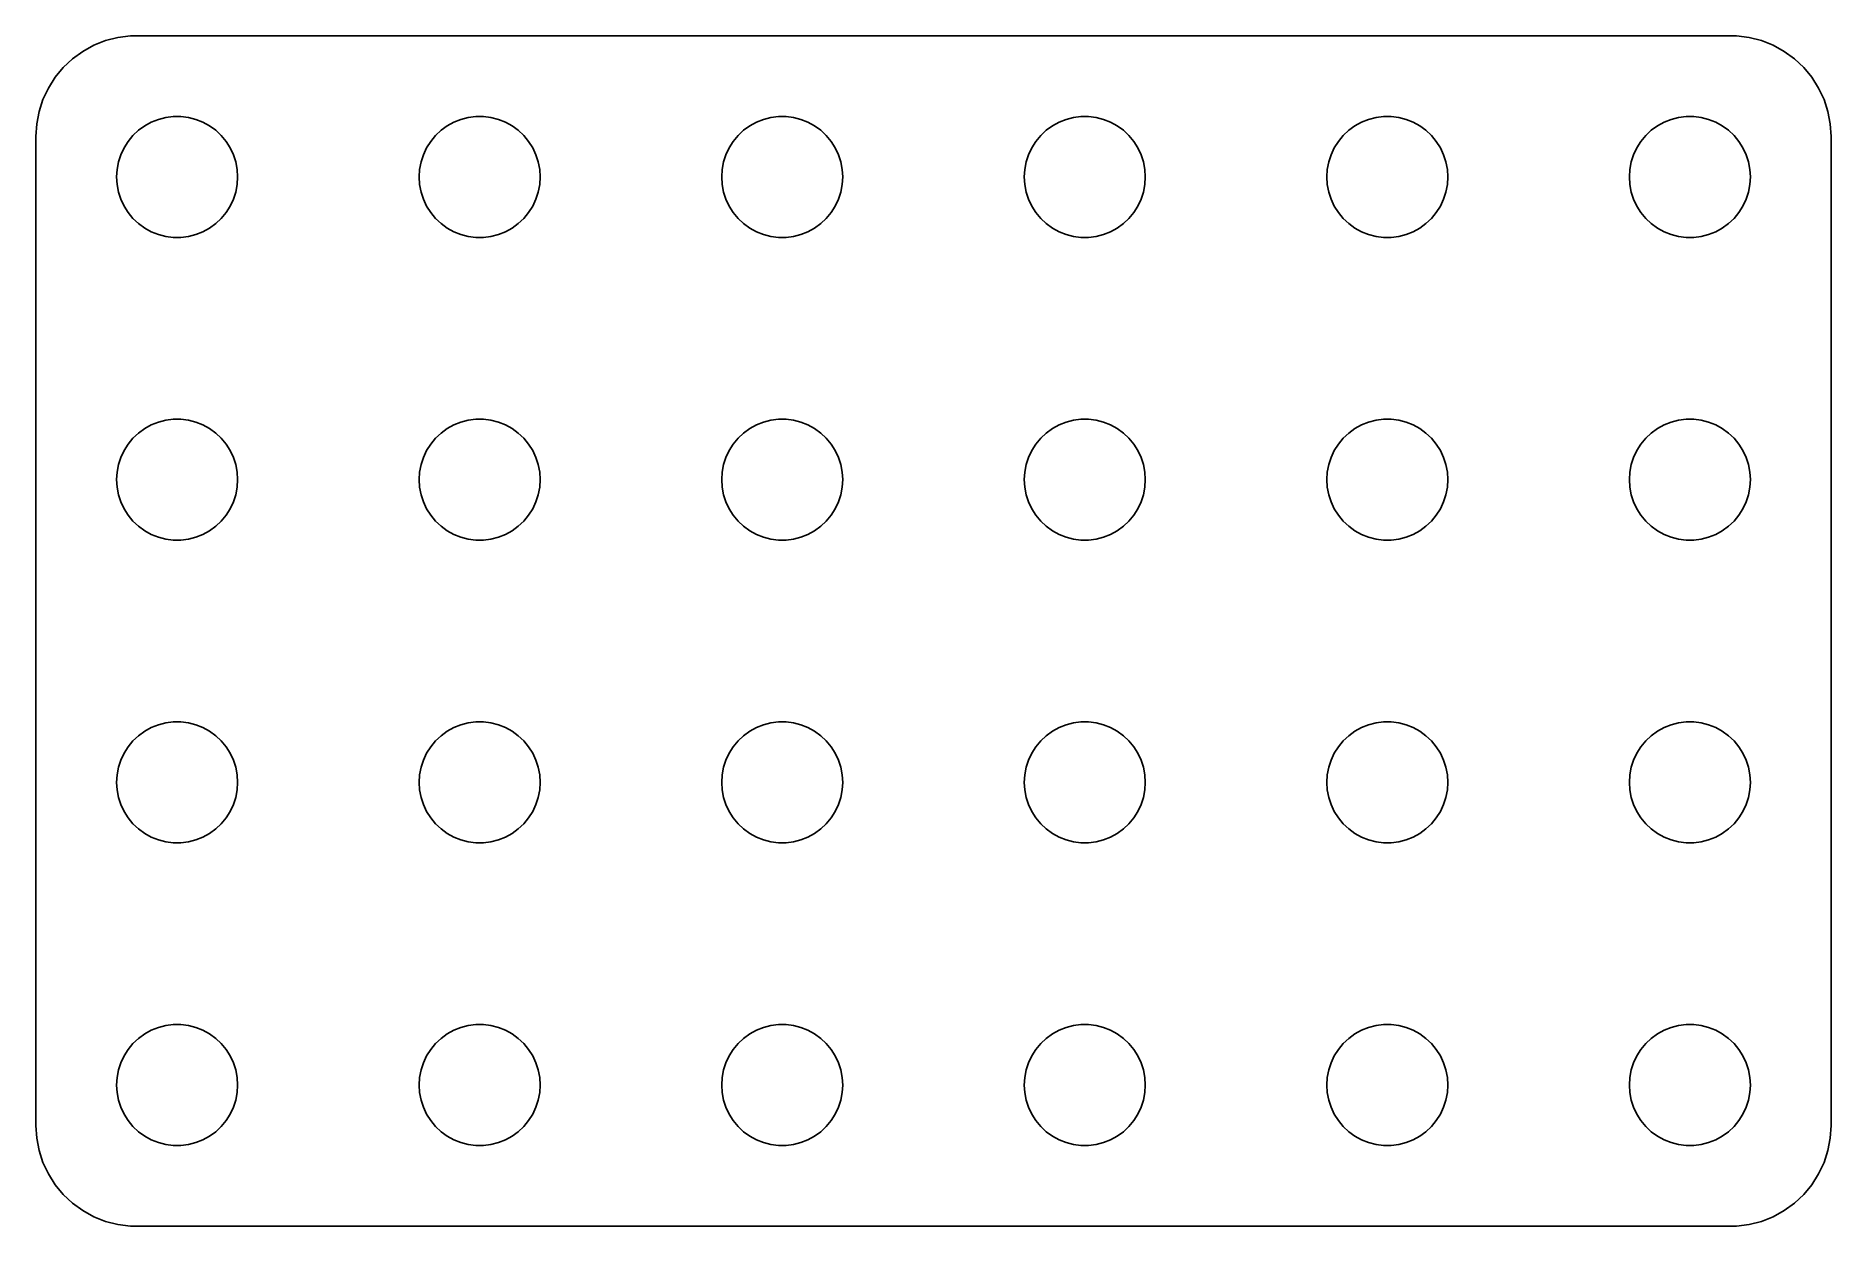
# Model space of a CAD drawing. Header units: metres. Extents: x -22.2 to 22.2, y -14.7 to 14.7.
import ezdxf

# ---------------------------------------------------------------- set-up
doc = ezdxf.new("R2010")
doc.units = ezdxf.units.M

msp = doc.modelspace()

# ---------------------------------------------------------------- linework, layer by layer
for p, q in [((-20.2184, 14.7057), (-20.5225, 14.6276)), ((-19.907, 14.7451), (-20.2184, 14.7057)), ((19.907, 14.7451), (-19.907, 14.7451)), ((20.2184, 14.7057), (19.907, 14.7451)), ((20.5225, 14.6276), (20.2184, 14.7057)), ((-21.0896, 14.3608), (-21.3436, 14.1763)), ((-20.8144, 14.5121), (-21.0896, 14.3608)), ((-20.5225, 14.6276), (-20.8144, 14.5121)), ((20.8144, 14.5121), (20.5225, 14.6276)), ((21.0896, 14.3608), (20.8144, 14.5121)), ((21.3436, 14.1763), (21.0896, 14.3608)), ((-21.5724, 13.9614), (-21.7725, 13.7195)), ((-21.3436, 14.1763), (-21.5724, 13.9614)), ((21.5724, 13.9614), (21.3436, 14.1763)), ((21.7725, 13.7195), (21.5724, 13.9614)), ((-21.9408, 13.4544), (-22.0744, 13.1703)), ((-21.7725, 13.7195), (-21.9408, 13.4544)), ((21.9408, 13.4544), (21.7725, 13.7195)), ((22.0744, 13.1703), (21.9408, 13.4544)), ((-22.0744, 13.1703), (-22.1714, 12.8717)), ((22.1714, 12.8717), (22.0744, 13.1703)), ((-22.2303, 12.5633), (-22.25, 12.25)), ((-22.1714, 12.8717), (-22.2303, 12.5633)), ((-19.7061, 12.4058), (-19.5537, 12.5165)), ((-19.5537, 12.5165), (-19.3887, 12.6072)), ((-19.3887, 12.6072), (-19.2135, 12.6766)), ((-19.2135, 12.6766), (-19.0311, 12.7234)), ((-19.0311, 12.7234), (-18.8442, 12.747)), ((-18.8442, 12.747), (-18.6558, 12.747)), ((-18.6558, 12.747), (-18.4689, 12.7234)), ((-18.4689, 12.7234), (-18.2865, 12.6766)), ((-18.2865, 12.6766), (-18.1113, 12.6072)), ((-18.1113, 12.6072), (-17.9463, 12.5165)), ((-17.9463, 12.5165), (-17.7939, 12.4058)), ((-12.2061, 12.4058), (-12.0537, 12.5165)), ((-12.0537, 12.5165), (-11.8887, 12.6072)), ((-11.8887, 12.6072), (-11.7135, 12.6766)), ((-11.7135, 12.6766), (-11.5311, 12.7234)), ((-11.5311, 12.7234), (-11.3442, 12.747)), ((-11.3442, 12.747), (-11.1558, 12.747)), ((-11.1558, 12.747), (-10.9689, 12.7234)), ((-10.9689, 12.7234), (-10.7865, 12.6766)), ((-10.7865, 12.6766), (-10.6113, 12.6072)), ((-10.6113, 12.6072), (-10.4463, 12.5165)), ((-10.4463, 12.5165), (-10.2939, 12.4058)), ((-4.70613, 12.4058), (-4.55373, 12.5165)), ((-4.55373, 12.5165), (-4.38866, 12.6072)), ((-4.38866, 12.6072), (-4.21352, 12.6766)), ((-4.21352, 12.6766), (-4.03107, 12.7234)), ((-4.03107, 12.7234), (-3.84418, 12.747)), ((-3.84418, 12.747), (-3.65581, 12.747)), ((-3.65581, 12.747), (-3.46892, 12.7234)), ((-3.46892, 12.7234), (-3.28647, 12.6766)), ((-3.28647, 12.6766), (-3.11133, 12.6072)), ((-3.11133, 12.6072), (-2.94626, 12.5165)), ((-2.94626, 12.5165), (-2.79385, 12.4058)), ((2.79385, 12.4058), (2.94626, 12.5165)), ((2.94626, 12.5165), (3.11133, 12.6072)), ((3.11133, 12.6072), (3.28647, 12.6766)), ((3.28647, 12.6766), (3.46892, 12.7234)), ((3.46892, 12.7234), (3.65581, 12.747)), ((3.65581, 12.747), (3.84418, 12.747)), ((3.84418, 12.747), (4.03107, 12.7234)), ((4.03107, 12.7234), (4.21352, 12.6766)), ((4.21352, 12.6766), (4.38866, 12.6072)), ((4.38866, 12.6072), (4.55373, 12.5165)), ((4.55373, 12.5165), (4.70613, 12.4058)), ((10.2939, 12.4058), (10.4463, 12.5165)), ((10.4463, 12.5165), (10.6113, 12.6072)), ((10.6113, 12.6072), (10.7865, 12.6766)), ((10.7865, 12.6766), (10.9689, 12.7234)), ((10.9689, 12.7234), (11.1558, 12.747)), ((11.1558, 12.747), (11.3442, 12.747)), ((11.3442, 12.747), (11.5311, 12.7234)), ((11.5311, 12.7234), (11.7135, 12.6766)), ((11.7135, 12.6766), (11.8887, 12.6072)), ((11.8887, 12.6072), (12.0537, 12.5165)), ((12.0537, 12.5165), (12.2061, 12.4058)), ((17.7939, 12.4058), (17.9463, 12.5165)), ((17.9463, 12.5165), (18.1113, 12.6072)), ((18.1113, 12.6072), (18.2865, 12.6766)), ((18.2865, 12.6766), (18.4689, 12.7234)), ((18.4689, 12.7234), (18.6558, 12.747)), ((18.6558, 12.747), (18.8442, 12.747)), ((18.8442, 12.747), (19.0311, 12.7234)), ((19.0311, 12.7234), (19.2135, 12.6766)), ((19.2135, 12.6766), (19.3887, 12.6072)), ((19.3887, 12.6072), (19.5537, 12.5165)), ((19.5537, 12.5165), (19.7061, 12.4058)), ((22.2303, 12.5633), (22.1714, 12.8717)), ((22.25, 12.25), (22.2303, 12.5633)), ((-22.25, 12.25), (-22.25, -12.25)), ((-20.0645, 11.9726), (-19.9635, 12.1317)), ((-19.9635, 12.1317), (-19.8434, 12.2768)), ((-19.8434, 12.2768), (-19.7061, 12.4058)), ((-17.7939, 12.4058), (-17.6565, 12.2768)), ((-17.6565, 12.2768), (-17.5365, 12.1317)), ((-17.5365, 12.1317), (-17.4355, 11.9726)), ((-12.5645, 11.9726), (-12.4635, 12.1317)), ((-12.4635, 12.1317), (-12.3434, 12.2768)), ((-12.3434, 12.2768), (-12.2061, 12.4058)), ((-10.2939, 12.4058), (-10.1565, 12.2768)), ((-10.1565, 12.2768), (-10.0365, 12.1317)), ((-10.0365, 12.1317), (-9.93553, 11.9726)), ((-5.06445, 11.9726), (-4.96352, 12.1317)), ((-4.96352, 12.1317), (-4.84344, 12.2768)), ((-4.84344, 12.2768), (-4.70613, 12.4058)), ((-2.79385, 12.4058), (-2.65654, 12.2768)), ((-2.65654, 12.2768), (-2.53647, 12.1317)), ((-2.53647, 12.1317), (-2.43553, 11.9726)), ((2.43553, 11.9726), (2.53647, 12.1317)), ((2.53647, 12.1317), (2.65654, 12.2768)), ((2.65654, 12.2768), (2.79385, 12.4058)), ((4.70613, 12.4058), (4.84344, 12.2768)), ((4.84344, 12.2768), (4.96352, 12.1317)), ((4.96352, 12.1317), (5.06445, 11.9726)), ((9.93553, 11.9726), (10.0365, 12.1317)), ((10.0365, 12.1317), (10.1565, 12.2768)), ((10.1565, 12.2768), (10.2939, 12.4058)), ((12.2061, 12.4058), (12.3434, 12.2768)), ((12.3434, 12.2768), (12.4635, 12.1317)), ((12.4635, 12.1317), (12.5645, 11.9726)), ((17.4355, 11.9726), (17.5365, 12.1317)), ((17.5365, 12.1317), (17.6565, 12.2768)), ((17.6565, 12.2768), (17.7939, 12.4058)), ((19.7061, 12.4058), (19.8434, 12.2768)), ((19.8434, 12.2768), (19.9635, 12.1317)), ((19.9635, 12.1317), (20.0645, 11.9726)), ((22.25, -12.25), (22.25, 12.25)), ((-20.2382, 11.438), (-20.2029, 11.623)), ((-20.2029, 11.623), (-20.1447, 11.8022)), ((-20.1447, 11.8022), (-20.0645, 11.9726)), ((-17.4355, 11.9726), (-17.3553, 11.8022)), ((-17.3553, 11.8022), (-17.2971, 11.623)), ((-17.2971, 11.623), (-17.2618, 11.438)), ((-12.7382, 11.438), (-12.7029, 11.623)), ((-12.7029, 11.623), (-12.6447, 11.8022)), ((-12.6447, 11.8022), (-12.5645, 11.9726)), ((-9.93553, 11.9726), (-9.85533, 11.8022)), ((-9.85533, 11.8022), (-9.79712, 11.623)), ((-9.79712, 11.623), (-9.76183, 11.438)), ((-5.23816, 11.438), (-5.20287, 11.623)), ((-5.20287, 11.623), (-5.14465, 11.8022)), ((-5.14465, 11.8022), (-5.06445, 11.9726)), ((-2.43553, 11.9726), (-2.35533, 11.8022)), ((-2.35533, 11.8022), (-2.29712, 11.623)), ((-2.29712, 11.623), (-2.26183, 11.438)), ((2.26183, 11.438), (2.29712, 11.623)), ((2.29712, 11.623), (2.35533, 11.8022)), ((2.35533, 11.8022), (2.43553, 11.9726)), ((5.06445, 11.9726), (5.14465, 11.8022)), ((5.14465, 11.8022), (5.20287, 11.623)), ((5.20287, 11.623), (5.23816, 11.438)), ((9.76183, 11.438), (9.79712, 11.623)), ((9.79712, 11.623), (9.85533, 11.8022)), ((9.85533, 11.8022), (9.93553, 11.9726)), ((12.5645, 11.9726), (12.6447, 11.8022)), ((12.6447, 11.8022), (12.7029, 11.623)), ((12.7029, 11.623), (12.7382, 11.438)), ((17.2618, 11.438), (17.2971, 11.623)), ((17.2971, 11.623), (17.3553, 11.8022)), ((17.3553, 11.8022), (17.4355, 11.9726)), ((20.0645, 11.9726), (20.1447, 11.8022)), ((20.1447, 11.8022), (20.2029, 11.623)), ((20.2029, 11.623), (20.2382, 11.438)), ((-20.25, 11.25), (-20.2382, 11.438)), ((-20.2382, 11.062), (-20.25, 11.25)), ((-17.2618, 11.438), (-17.25, 11.25)), ((-17.25, 11.25), (-17.2618, 11.062)), ((-12.75, 11.25), (-12.7382, 11.438)), ((-12.7382, 11.062), (-12.75, 11.25)), ((-9.76183, 11.438), (-9.75, 11.25)), ((-9.75, 11.25), (-9.76183, 11.062)), ((-5.25, 11.25), (-5.23816, 11.438)), ((-5.23816, 11.062), (-5.25, 11.25)), ((-2.26183, 11.438), (-2.25, 11.25)), ((-2.25, 11.25), (-2.26183, 11.062)), ((2.25, 11.25), (2.26183, 11.438)), ((2.26183, 11.062), (2.25, 11.25)), ((5.23816, 11.438), (5.25, 11.25)), ((5.25, 11.25), (5.23816, 11.062)), ((9.75, 11.25), (9.76183, 11.438)), ((9.76183, 11.062), (9.75, 11.25)), ((12.7382, 11.438), (12.75, 11.25)), ((12.75, 11.25), (12.7382, 11.062)), ((17.25, 11.25), (17.2618, 11.438)), ((17.2618, 11.062), (17.25, 11.25)), ((20.2382, 11.438), (20.25, 11.25)), ((20.25, 11.25), (20.2382, 11.062)), ((-20.2029, 10.877), (-20.2382, 11.062)), ((-20.1447, 10.6978), (-20.2029, 10.877)), ((-20.0645, 10.5274), (-20.1447, 10.6978)), ((-17.3553, 10.6978), (-17.4355, 10.5274)), ((-17.2971, 10.877), (-17.3553, 10.6978)), ((-17.2618, 11.062), (-17.2971, 10.877)), ((-12.7029, 10.877), (-12.7382, 11.062)), ((-12.6447, 10.6978), (-12.7029, 10.877)), ((-12.5645, 10.5274), (-12.6447, 10.6978)), ((-9.85533, 10.6978), (-9.93553, 10.5274)), ((-9.79712, 10.877), (-9.85533, 10.6978)), ((-9.76183, 11.062), (-9.79712, 10.877)), ((-5.20287, 10.877), (-5.23816, 11.062)), ((-5.14465, 10.6978), (-5.20287, 10.877)), ((-5.06445, 10.5274), (-5.14465, 10.6978)), ((-2.35533, 10.6978), (-2.43553, 10.5274)), ((-2.29712, 10.877), (-2.35533, 10.6978)), ((-2.26183, 11.062), (-2.29712, 10.877)), ((2.29712, 10.877), (2.26183, 11.062)), ((2.35533, 10.6978), (2.29712, 10.877)), ((2.43553, 10.5274), (2.35533, 10.6978)), ((5.14465, 10.6978), (5.06445, 10.5274)), ((5.20287, 10.877), (5.14465, 10.6978)), ((5.23816, 11.062), (5.20287, 10.877)), ((9.79712, 10.877), (9.76183, 11.062)), ((9.85533, 10.6978), (9.79712, 10.877)), ((9.93553, 10.5274), (9.85533, 10.6978)), ((12.6447, 10.6978), (12.5645, 10.5274)), ((12.7029, 10.877), (12.6447, 10.6978)), ((12.7382, 11.062), (12.7029, 10.877)), ((17.2971, 10.877), (17.2618, 11.062)), ((17.3553, 10.6978), (17.2971, 10.877)), ((17.4355, 10.5274), (17.3553, 10.6978)), ((20.1447, 10.6978), (20.0645, 10.5274)), ((20.2029, 10.877), (20.1447, 10.6978)), ((20.2382, 11.062), (20.2029, 10.877)), ((-19.9635, 10.3683), (-20.0645, 10.5274)), ((-19.8434, 10.2232), (-19.9635, 10.3683)), ((-17.5365, 10.3683), (-17.6565, 10.2232)), ((-17.4355, 10.5274), (-17.5365, 10.3683)), ((-12.4635, 10.3683), (-12.5645, 10.5274)), ((-12.3434, 10.2232), (-12.4635, 10.3683)), ((-10.0365, 10.3683), (-10.1565, 10.2232)), ((-9.93553, 10.5274), (-10.0365, 10.3683)), ((-4.96352, 10.3683), (-5.06445, 10.5274)), ((-4.84344, 10.2232), (-4.96352, 10.3683)), ((-2.53647, 10.3683), (-2.65654, 10.2232)), ((-2.43553, 10.5274), (-2.53647, 10.3683)), ((2.53647, 10.3683), (2.43553, 10.5274)), ((2.65654, 10.2232), (2.53647, 10.3683)), ((4.96352, 10.3683), (4.84344, 10.2232)), ((5.06445, 10.5274), (4.96352, 10.3683)), ((10.0365, 10.3683), (9.93553, 10.5274)), ((10.1565, 10.2232), (10.0365, 10.3683)), ((12.4635, 10.3683), (12.3434, 10.2232)), ((12.5645, 10.5274), (12.4635, 10.3683)), ((17.5365, 10.3683), (17.4355, 10.5274)), ((17.6565, 10.2232), (17.5365, 10.3683)), ((19.9635, 10.3683), (19.8434, 10.2232)), ((20.0645, 10.5274), (19.9635, 10.3683)), ((-19.7061, 10.0942), (-19.8434, 10.2232)), ((-19.5537, 9.98351), (-19.7061, 10.0942)), ((-19.3887, 9.89275), (-19.5537, 9.98351)), ((-19.2135, 9.82341), (-19.3887, 9.89275)), ((-19.0311, 9.77657), (-19.2135, 9.82341)), ((-18.2865, 9.82341), (-18.4689, 9.77657)), ((-18.1113, 9.89275), (-18.2865, 9.82341)), ((-17.9463, 9.98351), (-18.1113, 9.89275)), ((-17.7939, 10.0942), (-17.9463, 9.98351)), ((-17.6565, 10.2232), (-17.7939, 10.0942)), ((-12.2061, 10.0942), (-12.3434, 10.2232)), ((-12.0537, 9.98351), (-12.2061, 10.0942)), ((-11.8887, 9.89275), (-12.0537, 9.98351)), ((-11.7135, 9.82341), (-11.8887, 9.89275)), ((-11.5311, 9.77657), (-11.7135, 9.82341)), ((-10.7865, 9.82341), (-10.9689, 9.77657)), ((-10.6113, 9.89275), (-10.7865, 9.82341)), ((-10.4463, 9.98351), (-10.6113, 9.89275)), ((-10.2939, 10.0942), (-10.4463, 9.98351)), ((-10.1565, 10.2232), (-10.2939, 10.0942)), ((-4.70613, 10.0942), (-4.84344, 10.2232)), ((-4.55373, 9.98351), (-4.70613, 10.0942)), ((-4.38866, 9.89275), (-4.55373, 9.98351)), ((-4.21352, 9.82341), (-4.38866, 9.89275)), ((-4.03107, 9.77657), (-4.21352, 9.82341)), ((-3.28647, 9.82341), (-3.46892, 9.77657)), ((-3.11133, 9.89275), (-3.28647, 9.82341)), ((-2.94626, 9.98351), (-3.11133, 9.89275)), ((-2.79385, 10.0942), (-2.94626, 9.98351)), ((-2.65654, 10.2232), (-2.79385, 10.0942)), ((2.79385, 10.0942), (2.65654, 10.2232)), ((2.94626, 9.98351), (2.79385, 10.0942)), ((3.11133, 9.89275), (2.94626, 9.98351)), ((3.28647, 9.82341), (3.11133, 9.89275)), ((3.46892, 9.77657), (3.28647, 9.82341)), ((4.21352, 9.82341), (4.03107, 9.77657)), ((4.38866, 9.89275), (4.21352, 9.82341)), ((4.55373, 9.98351), (4.38866, 9.89275)), ((4.70613, 10.0942), (4.55373, 9.98351)), ((4.84344, 10.2232), (4.70613, 10.0942)), ((10.2939, 10.0942), (10.1565, 10.2232)), ((10.4463, 9.98351), (10.2939, 10.0942)), ((10.6113, 9.89275), (10.4463, 9.98351)), ((10.7865, 9.82341), (10.6113, 9.89275)), ((10.9689, 9.77657), (10.7865, 9.82341)), ((11.7135, 9.82341), (11.5311, 9.77657)), ((11.8887, 9.89275), (11.7135, 9.82341)), ((12.0537, 9.98351), (11.8887, 9.89275)), ((12.2061, 10.0942), (12.0537, 9.98351)), ((12.3434, 10.2232), (12.2061, 10.0942)), ((17.7939, 10.0942), (17.6565, 10.2232)), ((17.9463, 9.98351), (17.7939, 10.0942)), ((18.1113, 9.89275), (17.9463, 9.98351)), ((18.2865, 9.82341), (18.1113, 9.89275)), ((18.4689, 9.77657), (18.2865, 9.82341)), ((19.2135, 9.82341), (19.0311, 9.77657)), ((19.3887, 9.89275), (19.2135, 9.82341)), ((19.5537, 9.98351), (19.3887, 9.89275)), ((19.7061, 10.0942), (19.5537, 9.98351)), ((19.8434, 10.2232), (19.7061, 10.0942)), ((-18.8442, 9.75294), (-19.0311, 9.77657)), ((-18.6558, 9.75294), (-18.8442, 9.75294)), ((-18.4689, 9.77657), (-18.6558, 9.75294)), ((-11.3442, 9.75294), (-11.5311, 9.77657)), ((-11.1558, 9.75294), (-11.3442, 9.75294)), ((-10.9689, 9.77657), (-11.1558, 9.75294)), ((-3.84418, 9.75294), (-4.03107, 9.77657)), ((-3.65581, 9.75294), (-3.84418, 9.75294)), ((-3.46892, 9.77657), (-3.65581, 9.75294)), ((3.65581, 9.75294), (3.46892, 9.77657)), ((3.84418, 9.75294), (3.65581, 9.75294)), ((4.03107, 9.77657), (3.84418, 9.75294)), ((11.1558, 9.75294), (10.9689, 9.77657)), ((11.3442, 9.75294), (11.1558, 9.75294)), ((11.5311, 9.77657), (11.3442, 9.75294)), ((18.6558, 9.75294), (18.4689, 9.77657)), ((18.8442, 9.75294), (18.6558, 9.75294)), ((19.0311, 9.77657), (18.8442, 9.75294)), ((-19.8434, 4.77681), (-19.7061, 4.90576)), ((-19.7061, 4.90576), (-19.5537, 5.01648)), ((-19.5537, 5.01648), (-19.3887, 5.10724)), ((-19.3887, 5.10724), (-19.2135, 5.17657)), ((-19.2135, 5.17657), (-19.0311, 5.22342)), ((-19.0311, 5.22342), (-18.8442, 5.24704)), ((-18.8442, 5.24704), (-18.6558, 5.24704)), ((-18.6558, 5.24704), (-18.4689, 5.22342)), ((-18.4689, 5.22342), (-18.2865, 5.17657)), ((-18.2865, 5.17657), (-18.1113, 5.10724)), ((-18.1113, 5.10724), (-17.9463, 5.01648)), ((-17.9463, 5.01648), (-17.7939, 4.90576)), ((-17.7939, 4.90576), (-17.6565, 4.77681)), ((-12.3434, 4.77681), (-12.2061, 4.90576)), ((-12.2061, 4.90576), (-12.0537, 5.01648)), ((-12.0537, 5.01648), (-11.8887, 5.10724)), ((-11.8887, 5.10724), (-11.7135, 5.17657)), ((-11.7135, 5.17657), (-11.5311, 5.22342)), ((-11.5311, 5.22342), (-11.3442, 5.24704)), ((-11.3442, 5.24704), (-11.1558, 5.24704)), ((-11.1558, 5.24704), (-10.9689, 5.22342)), ((-10.9689, 5.22342), (-10.7865, 5.17657)), ((-10.7865, 5.17657), (-10.6113, 5.10724)), ((-10.6113, 5.10724), (-10.4463, 5.01648)), ((-10.4463, 5.01648), (-10.2939, 4.90576)), ((-10.2939, 4.90576), (-10.1565, 4.77681)), ((-4.84344, 4.77681), (-4.70613, 4.90576)), ((-4.70613, 4.90576), (-4.55373, 5.01648)), ((-4.55373, 5.01648), (-4.38866, 5.10724)), ((-4.38866, 5.10724), (-4.21352, 5.17657)), ((-4.21352, 5.17657), (-4.03107, 5.22342)), ((-4.03107, 5.22342), (-3.84418, 5.24704)), ((-3.84418, 5.24704), (-3.65581, 5.24704)), ((-3.65581, 5.24704), (-3.46892, 5.22342)), ((-3.46892, 5.22342), (-3.28647, 5.17657)), ((-3.28647, 5.17657), (-3.11133, 5.10724)), ((-3.11133, 5.10724), (-2.94626, 5.01648)), ((-2.94626, 5.01648), (-2.79385, 4.90576)), ((-2.79385, 4.90576), (-2.65654, 4.77681)), ((2.65654, 4.77681), (2.79385, 4.90576)), ((2.79385, 4.90576), (2.94626, 5.01648)), ((2.94626, 5.01648), (3.11133, 5.10724)), ((3.11133, 5.10724), (3.28647, 5.17657)), ((3.28647, 5.17657), (3.46892, 5.22342)), ((3.46892, 5.22342), (3.65581, 5.24704)), ((3.65581, 5.24704), (3.84418, 5.24704)), ((3.84418, 5.24704), (4.03107, 5.22342)), ((4.03107, 5.22342), (4.21352, 5.17657)), ((4.21352, 5.17657), (4.38866, 5.10724)), ((4.38866, 5.10724), (4.55373, 5.01648)), ((4.55373, 5.01648), (4.70613, 4.90576)), ((4.70613, 4.90576), (4.84344, 4.77681)), ((10.1565, 4.77681), (10.2939, 4.90576)), ((10.2939, 4.90576), (10.4463, 5.01648)), ((10.4463, 5.01648), (10.6113, 5.10724)), ((10.6113, 5.10724), (10.7865, 5.17657)), ((10.7865, 5.17657), (10.9689, 5.22342)), ((10.9689, 5.22342), (11.1558, 5.24704)), ((11.1558, 5.24704), (11.3442, 5.24704)), ((11.3442, 5.24704), (11.5311, 5.22342)), ((11.5311, 5.22342), (11.7135, 5.17657)), ((11.7135, 5.17657), (11.8887, 5.10724)), ((11.8887, 5.10724), (12.0537, 5.01648)), ((12.0537, 5.01648), (12.2061, 4.90576)), ((12.2061, 4.90576), (12.3434, 4.77681)), ((17.6565, 4.77681), (17.7939, 4.90576)), ((17.7939, 4.90576), (17.9463, 5.01648)), ((17.9463, 5.01648), (18.1113, 5.10724)), ((18.1113, 5.10724), (18.2865, 5.17657)), ((18.2865, 5.17657), (18.4689, 5.22342)), ((18.4689, 5.22342), (18.6558, 5.24704)), ((18.6558, 5.24704), (18.8442, 5.24704)), ((18.8442, 5.24704), (19.0311, 5.22342)), ((19.0311, 5.22342), (19.2135, 5.17657)), ((19.2135, 5.17657), (19.3887, 5.10724)), ((19.3887, 5.10724), (19.5537, 5.01648)), ((19.5537, 5.01648), (19.7061, 4.90576)), ((19.7061, 4.90576), (19.8434, 4.77681)), ((-20.1447, 4.30219), (-20.0645, 4.47263)), ((-20.0645, 4.47263), (-19.9635, 4.63167)), ((-19.9635, 4.63167), (-19.8434, 4.77681)), ((-17.6565, 4.77681), (-17.5365, 4.63167)), ((-17.5365, 4.63167), (-17.4355, 4.47263)), ((-17.4355, 4.47263), (-17.3553, 4.30219)), ((-12.6447, 4.30219), (-12.5645, 4.47263)), ((-12.5645, 4.47263), (-12.4635, 4.63167)), ((-12.4635, 4.63167), (-12.3434, 4.77681)), ((-10.1565, 4.77681), (-10.0365, 4.63167)), ((-10.0365, 4.63167), (-9.93553, 4.47263)), ((-9.93553, 4.47263), (-9.85533, 4.30219)), ((-5.14465, 4.30219), (-5.06445, 4.47263)), ((-5.06445, 4.47263), (-4.96352, 4.63167)), ((-4.96352, 4.63167), (-4.84344, 4.77681)), ((-2.65654, 4.77681), (-2.53647, 4.63167)), ((-2.53647, 4.63167), (-2.43553, 4.47263)), ((-2.43553, 4.47263), (-2.35533, 4.30219)), ((2.35533, 4.30219), (2.43553, 4.47263)), ((2.43553, 4.47263), (2.53647, 4.63167)), ((2.53647, 4.63167), (2.65654, 4.77681)), ((4.84344, 4.77681), (4.96352, 4.63167)), ((4.96352, 4.63167), (5.06445, 4.47263)), ((5.06445, 4.47263), (5.14465, 4.30219)), ((9.85533, 4.30219), (9.93553, 4.47263)), ((9.93553, 4.47263), (10.0365, 4.63167)), ((10.0365, 4.63167), (10.1565, 4.77681)), ((12.3434, 4.77681), (12.4635, 4.63167)), ((12.4635, 4.63167), (12.5645, 4.47263)), ((12.5645, 4.47263), (12.6447, 4.30219)), ((17.3553, 4.30219), (17.4355, 4.47263)), ((17.4355, 4.47263), (17.5365, 4.63167)), ((17.5365, 4.63167), (17.6565, 4.77681)), ((19.8434, 4.77681), (19.9635, 4.63167)), ((19.9635, 4.63167), (20.0645, 4.47263)), ((20.0645, 4.47263), (20.1447, 4.30219)), ((-20.2382, 3.93799), (-20.2029, 4.12303)), ((-20.2029, 4.12303), (-20.1447, 4.30219)), ((-17.3553, 4.30219), (-17.2971, 4.12303)), ((-17.2971, 4.12303), (-17.2618, 3.93799)), ((-12.7382, 3.93799), (-12.7029, 4.12303)), ((-12.7029, 4.12303), (-12.6447, 4.30219)), ((-9.85533, 4.30219), (-9.79712, 4.12303)), ((-9.79712, 4.12303), (-9.76183, 3.93799)), ((-5.23816, 3.93799), (-5.20287, 4.12303)), ((-5.20287, 4.12303), (-5.14465, 4.30219)), ((-2.35533, 4.30219), (-2.29712, 4.12303)), ((-2.29712, 4.12303), (-2.26183, 3.93799)), ((2.26183, 3.93799), (2.29712, 4.12303)), ((2.29712, 4.12303), (2.35533, 4.30219)), ((5.14465, 4.30219), (5.20287, 4.12303)), ((5.20287, 4.12303), (5.23816, 3.93799)), ((9.76183, 3.93799), (9.79712, 4.12303)), ((9.79712, 4.12303), (9.85533, 4.30219)), ((12.6447, 4.30219), (12.7029, 4.12303)), ((12.7029, 4.12303), (12.7382, 3.93799)), ((17.2618, 3.93799), (17.2971, 4.12303)), ((17.2971, 4.12303), (17.3553, 4.30219)), ((20.1447, 4.30219), (20.2029, 4.12303)), ((20.2029, 4.12303), (20.2382, 3.93799)), ((-20.25, 3.75), (-20.2382, 3.93799)), ((-20.2382, 3.562), (-20.25, 3.75)), ((-20.2029, 3.37695), (-20.2382, 3.562)), ((-17.2618, 3.562), (-17.2971, 3.37695)), ((-17.2618, 3.93799), (-17.25, 3.75)), ((-17.25, 3.75), (-17.2618, 3.562)), ((-12.75, 3.75), (-12.7382, 3.93799)), ((-12.7382, 3.562), (-12.75, 3.75)), ((-12.7029, 3.37695), (-12.7382, 3.562)), ((-9.76183, 3.562), (-9.79712, 3.37695)), ((-9.76183, 3.93799), (-9.75, 3.75)), ((-9.75, 3.75), (-9.76183, 3.562)), ((-5.25, 3.75), (-5.23816, 3.93799)), ((-5.23816, 3.562), (-5.25, 3.75)), ((-5.20287, 3.37695), (-5.23816, 3.562)), ((-2.26183, 3.562), (-2.29712, 3.37695)), ((-2.26183, 3.93799), (-2.25, 3.75)), ((-2.25, 3.75), (-2.26183, 3.562)), ((2.25, 3.75), (2.26183, 3.93799)), ((2.26183, 3.562), (2.25, 3.75)), ((2.29712, 3.37695), (2.26183, 3.562)), ((5.23816, 3.562), (5.20287, 3.37695)), ((5.23816, 3.93799), (5.25, 3.75)), ((5.25, 3.75), (5.23816, 3.562)), ((9.75, 3.75), (9.76183, 3.93799)), ((9.76183, 3.562), (9.75, 3.75)), ((9.79712, 3.37695), (9.76183, 3.562)), ((12.7382, 3.562), (12.7029, 3.37695)), ((12.7382, 3.93799), (12.75, 3.75)), ((12.75, 3.75), (12.7382, 3.562)), ((17.25, 3.75), (17.2618, 3.93799)), ((17.2618, 3.562), (17.25, 3.75)), ((17.2971, 3.37695), (17.2618, 3.562)), ((20.2382, 3.562), (20.2029, 3.37695)), ((20.2382, 3.93799), (20.25, 3.75)), ((20.25, 3.75), (20.2382, 3.562)), ((-20.1447, 3.1978), (-20.2029, 3.37695)), ((-20.0645, 3.02736), (-20.1447, 3.1978)), ((-17.3553, 3.1978), (-17.4355, 3.02736)), ((-17.2971, 3.37695), (-17.3553, 3.1978)), ((-12.6447, 3.1978), (-12.7029, 3.37695)), ((-12.5645, 3.02736), (-12.6447, 3.1978)), ((-9.85533, 3.1978), (-9.93553, 3.02736)), ((-9.79712, 3.37695), (-9.85533, 3.1978)), ((-5.14465, 3.1978), (-5.20287, 3.37695)), ((-5.06445, 3.02736), (-5.14465, 3.1978)), ((-2.35533, 3.1978), (-2.43553, 3.02736)), ((-2.29712, 3.37695), (-2.35533, 3.1978)), ((2.35533, 3.1978), (2.29712, 3.37695)), ((2.43553, 3.02736), (2.35533, 3.1978)), ((5.14465, 3.1978), (5.06445, 3.02736)), ((5.20287, 3.37695), (5.14465, 3.1978)), ((9.85533, 3.1978), (9.79712, 3.37695)), ((9.93553, 3.02736), (9.85533, 3.1978)), ((12.6447, 3.1978), (12.5645, 3.02736)), ((12.7029, 3.37695), (12.6447, 3.1978)), ((17.3553, 3.1978), (17.2971, 3.37695)), ((17.4355, 3.02736), (17.3553, 3.1978)), ((20.1447, 3.1978), (20.0645, 3.02736)), ((20.2029, 3.37695), (20.1447, 3.1978)), ((-19.9635, 2.86832), (-20.0645, 3.02736)), ((-19.8434, 2.72318), (-19.9635, 2.86832)), ((-19.7061, 2.59422), (-19.8434, 2.72318)), ((-17.6565, 2.72318), (-17.7939, 2.59422)), ((-17.5365, 2.86832), (-17.6565, 2.72318)), ((-17.4355, 3.02736), (-17.5365, 2.86832)), ((-12.4635, 2.86832), (-12.5645, 3.02736)), ((-12.3434, 2.72318), (-12.4635, 2.86832)), ((-12.2061, 2.59422), (-12.3434, 2.72318)), ((-10.1565, 2.72318), (-10.2939, 2.59422)), ((-10.0365, 2.86832), (-10.1565, 2.72318)), ((-9.93553, 3.02736), (-10.0365, 2.86832)), ((-4.96352, 2.86832), (-5.06445, 3.02736)), ((-4.84344, 2.72318), (-4.96352, 2.86832)), ((-4.70613, 2.59422), (-4.84344, 2.72318)), ((-2.65654, 2.72318), (-2.79385, 2.59422)), ((-2.53647, 2.86832), (-2.65654, 2.72318)), ((-2.43553, 3.02736), (-2.53647, 2.86832)), ((2.53647, 2.86832), (2.43553, 3.02736)), ((2.65654, 2.72318), (2.53647, 2.86832)), ((2.79385, 2.59422), (2.65654, 2.72318)), ((4.84344, 2.72318), (4.70613, 2.59422)), ((4.96352, 2.86832), (4.84344, 2.72318)), ((5.06445, 3.02736), (4.96352, 2.86832)), ((10.0365, 2.86832), (9.93553, 3.02736)), ((10.1565, 2.72318), (10.0365, 2.86832)), ((10.2939, 2.59422), (10.1565, 2.72318)), ((12.3434, 2.72318), (12.2061, 2.59422)), ((12.4635, 2.86832), (12.3434, 2.72318)), ((12.5645, 3.02736), (12.4635, 2.86832)), ((17.5365, 2.86832), (17.4355, 3.02736)), ((17.6565, 2.72318), (17.5365, 2.86832)), ((17.7939, 2.59422), (17.6565, 2.72318)), ((19.8434, 2.72318), (19.7061, 2.59422)), ((19.9635, 2.86832), (19.8434, 2.72318)), ((20.0645, 3.02736), (19.9635, 2.86832)), ((-19.5537, 2.48351), (-19.7061, 2.59422)), ((-19.3887, 2.39275), (-19.5537, 2.48351)), ((-19.2135, 2.32341), (-19.3887, 2.39275)), ((-19.0311, 2.27657), (-19.2135, 2.32341)), ((-18.8442, 2.25294), (-19.0311, 2.27657)), ((-18.6558, 2.25294), (-18.8442, 2.25294)), ((-18.4689, 2.27657), (-18.6558, 2.25294)), ((-18.2865, 2.32341), (-18.4689, 2.27657)), ((-18.1113, 2.39275), (-18.2865, 2.32341)), ((-17.9463, 2.48351), (-18.1113, 2.39275)), ((-17.7939, 2.59422), (-17.9463, 2.48351)), ((-12.0537, 2.48351), (-12.2061, 2.59422)), ((-11.8887, 2.39275), (-12.0537, 2.48351)), ((-11.7135, 2.32341), (-11.8887, 2.39275)), ((-11.5311, 2.27657), (-11.7135, 2.32341)), ((-11.3442, 2.25294), (-11.5311, 2.27657)), ((-11.1558, 2.25294), (-11.3442, 2.25294)), ((-10.9689, 2.27657), (-11.1558, 2.25294)), ((-10.7865, 2.32341), (-10.9689, 2.27657)), ((-10.6113, 2.39275), (-10.7865, 2.32341)), ((-10.4463, 2.48351), (-10.6113, 2.39275)), ((-10.2939, 2.59422), (-10.4463, 2.48351)), ((-4.55373, 2.48351), (-4.70613, 2.59422)), ((-4.38866, 2.39275), (-4.55373, 2.48351)), ((-4.21352, 2.32341), (-4.38866, 2.39275)), ((-4.03107, 2.27657), (-4.21352, 2.32341)), ((-3.84418, 2.25294), (-4.03107, 2.27657)), ((-3.65581, 2.25294), (-3.84418, 2.25294)), ((-3.46892, 2.27657), (-3.65581, 2.25294)), ((-3.28647, 2.32341), (-3.46892, 2.27657)), ((-3.11133, 2.39275), (-3.28647, 2.32341)), ((-2.94626, 2.48351), (-3.11133, 2.39275)), ((-2.79385, 2.59422), (-2.94626, 2.48351)), ((2.94626, 2.48351), (2.79385, 2.59422)), ((3.11133, 2.39275), (2.94626, 2.48351)), ((3.28647, 2.32341), (3.11133, 2.39275)), ((3.46892, 2.27657), (3.28647, 2.32341)), ((3.65581, 2.25294), (3.46892, 2.27657)), ((3.84418, 2.25294), (3.65581, 2.25294)), ((4.03107, 2.27657), (3.84418, 2.25294)), ((4.21352, 2.32341), (4.03107, 2.27657)), ((4.38866, 2.39275), (4.21352, 2.32341)), ((4.55373, 2.48351), (4.38866, 2.39275)), ((4.70613, 2.59422), (4.55373, 2.48351)), ((10.4463, 2.48351), (10.2939, 2.59422)), ((10.6113, 2.39275), (10.4463, 2.48351)), ((10.7865, 2.32341), (10.6113, 2.39275)), ((10.9689, 2.27657), (10.7865, 2.32341)), ((11.1558, 2.25294), (10.9689, 2.27657)), ((11.3442, 2.25294), (11.1558, 2.25294)), ((11.5311, 2.27657), (11.3442, 2.25294)), ((11.7135, 2.32341), (11.5311, 2.27657)), ((11.8887, 2.39275), (11.7135, 2.32341)), ((12.0537, 2.48351), (11.8887, 2.39275)), ((12.2061, 2.59422), (12.0537, 2.48351)), ((17.9463, 2.48351), (17.7939, 2.59422)), ((18.1113, 2.39275), (17.9463, 2.48351)), ((18.2865, 2.32341), (18.1113, 2.39275)), ((18.4689, 2.27657), (18.2865, 2.32341)), ((18.6558, 2.25294), (18.4689, 2.27657)), ((18.8442, 2.25294), (18.6558, 2.25294)), ((19.0311, 2.27657), (18.8442, 2.25294)), ((19.2135, 2.32341), (19.0311, 2.27657)), ((19.3887, 2.39275), (19.2135, 2.32341)), ((19.5537, 2.48351), (19.3887, 2.39275)), ((19.7061, 2.59422), (19.5537, 2.48351)), ((-19.8434, -2.72318), (-19.7061, -2.59422)), ((-19.7061, -2.59422), (-19.5537, -2.48351)), ((-19.5537, -2.48351), (-19.3887, -2.39275)), ((-19.3887, -2.39275), (-19.2135, -2.32341)), ((-19.2135, -2.32341), (-19.0311, -2.27657)), ((-19.0311, -2.27657), (-18.8442, -2.25294)), ((-18.8442, -2.25294), (-18.6558, -2.25294)), ((-18.6558, -2.25294), (-18.4689, -2.27657)), ((-18.4689, -2.27657), (-18.2865, -2.32341)), ((-18.2865, -2.32341), (-18.1113, -2.39275)), ((-18.1113, -2.39275), (-17.9463, -2.48351)), ((-17.9463, -2.48351), (-17.7939, -2.59422)), ((-17.7939, -2.59422), (-17.6565, -2.72318)), ((-12.3434, -2.72318), (-12.2061, -2.59422)), ((-12.2061, -2.59422), (-12.0537, -2.48351)), ((-12.0537, -2.48351), (-11.8887, -2.39275)), ((-11.8887, -2.39275), (-11.7135, -2.32341)), ((-11.7135, -2.32341), (-11.5311, -2.27657)), ((-11.5311, -2.27657), (-11.3442, -2.25294)), ((-11.3442, -2.25294), (-11.1558, -2.25294)), ((-11.1558, -2.25294), (-10.9689, -2.27657)), ((-10.9689, -2.27657), (-10.7865, -2.32341)), ((-10.7865, -2.32341), (-10.6113, -2.39275)), ((-10.6113, -2.39275), (-10.4463, -2.48351)), ((-10.4463, -2.48351), (-10.2939, -2.59422)), ((-10.2939, -2.59422), (-10.1565, -2.72318)), ((-4.84344, -2.72318), (-4.70613, -2.59422)), ((-4.70613, -2.59422), (-4.55373, -2.48351)), ((-4.55373, -2.48351), (-4.38866, -2.39275)), ((-4.38866, -2.39275), (-4.21352, -2.32341)), ((-4.21352, -2.32341), (-4.03107, -2.27657)), ((-4.03107, -2.27657), (-3.84418, -2.25294)), ((-3.84418, -2.25294), (-3.65581, -2.25294)), ((-3.65581, -2.25294), (-3.46892, -2.27657)), ((-3.46892, -2.27657), (-3.28647, -2.32341)), ((-3.28647, -2.32341), (-3.11133, -2.39275)), ((-3.11133, -2.39275), (-2.94626, -2.48351)), ((-2.94626, -2.48351), (-2.79385, -2.59422)), ((-2.79385, -2.59422), (-2.65654, -2.72318)), ((2.65654, -2.72318), (2.79385, -2.59422)), ((2.79385, -2.59422), (2.94626, -2.48351)), ((2.94626, -2.48351), (3.11133, -2.39275)), ((3.11133, -2.39275), (3.28647, -2.32341)), ((3.28647, -2.32341), (3.46892, -2.27657)), ((3.46892, -2.27657), (3.65581, -2.25294)), ((3.65581, -2.25294), (3.84418, -2.25294)), ((3.84418, -2.25294), (4.03107, -2.27657)), ((4.03107, -2.27657), (4.21352, -2.32341)), ((4.21352, -2.32341), (4.38866, -2.39275)), ((4.38866, -2.39275), (4.55373, -2.48351)), ((4.55373, -2.48351), (4.70613, -2.59422)), ((4.70613, -2.59422), (4.84344, -2.72318)), ((10.1565, -2.72318), (10.2939, -2.59422)), ((10.2939, -2.59422), (10.4463, -2.48351)), ((10.4463, -2.48351), (10.6113, -2.39275)), ((10.6113, -2.39275), (10.7865, -2.32341)), ((10.7865, -2.32341), (10.9689, -2.27657)), ((10.9689, -2.27657), (11.1558, -2.25294)), ((11.1558, -2.25294), (11.3442, -2.25294)), ((11.3442, -2.25294), (11.5311, -2.27657)), ((11.5311, -2.27657), (11.7135, -2.32341)), ((11.7135, -2.32341), (11.8887, -2.39275)), ((11.8887, -2.39275), (12.0537, -2.48351)), ((12.0537, -2.48351), (12.2061, -2.59422)), ((12.2061, -2.59422), (12.3434, -2.72318)), ((17.6565, -2.72318), (17.7939, -2.59422)), ((17.7939, -2.59422), (17.9463, -2.48351)), ((17.9463, -2.48351), (18.1113, -2.39275)), ((18.1113, -2.39275), (18.2865, -2.32341)), ((18.2865, -2.32341), (18.4689, -2.27657)), ((18.4689, -2.27657), (18.6558, -2.25294)), ((18.6558, -2.25294), (18.8442, -2.25294)), ((18.8442, -2.25294), (19.0311, -2.27657)), ((19.0311, -2.27657), (19.2135, -2.32341)), ((19.2135, -2.32341), (19.3887, -2.39275)), ((19.3887, -2.39275), (19.5537, -2.48351)), ((19.5537, -2.48351), (19.7061, -2.59422)), ((19.7061, -2.59422), (19.8434, -2.72318)), ((-20.1447, -3.1978), (-20.0645, -3.02736)), ((-20.0645, -3.02736), (-19.9635, -2.86832)), ((-19.9635, -2.86832), (-19.8434, -2.72318)), ((-17.6565, -2.72318), (-17.5365, -2.86832)), ((-17.5365, -2.86832), (-17.4355, -3.02736)), ((-17.4355, -3.02736), (-17.3553, -3.1978)), ((-12.6447, -3.1978), (-12.5645, -3.02736)), ((-12.5645, -3.02736), (-12.4635, -2.86832)), ((-12.4635, -2.86832), (-12.3434, -2.72318)), ((-10.1565, -2.72318), (-10.0365, -2.86832)), ((-10.0365, -2.86832), (-9.93553, -3.02736)), ((-9.93553, -3.02736), (-9.85533, -3.1978)), ((-5.14465, -3.1978), (-5.06445, -3.02736)), ((-5.06445, -3.02736), (-4.96352, -2.86832)), ((-4.96352, -2.86832), (-4.84344, -2.72318)), ((-2.65654, -2.72318), (-2.53647, -2.86832)), ((-2.53647, -2.86832), (-2.43553, -3.02736)), ((-2.43553, -3.02736), (-2.35533, -3.1978)), ((2.35533, -3.1978), (2.43553, -3.02736)), ((2.43553, -3.02736), (2.53647, -2.86832)), ((2.53647, -2.86832), (2.65654, -2.72318)), ((4.84344, -2.72318), (4.96352, -2.86832)), ((4.96352, -2.86832), (5.06445, -3.02736)), ((5.06445, -3.02736), (5.14465, -3.1978)), ((9.85533, -3.1978), (9.93553, -3.02736)), ((9.93553, -3.02736), (10.0365, -2.86832)), ((10.0365, -2.86832), (10.1565, -2.72318)), ((12.3434, -2.72318), (12.4635, -2.86832)), ((12.4635, -2.86832), (12.5645, -3.02736)), ((12.5645, -3.02736), (12.6447, -3.1978)), ((17.3553, -3.1978), (17.4355, -3.02736)), ((17.4355, -3.02736), (17.5365, -2.86832)), ((17.5365, -2.86832), (17.6565, -2.72318)), ((19.8434, -2.72318), (19.9635, -2.86832)), ((19.9635, -2.86832), (20.0645, -3.02736)), ((20.0645, -3.02736), (20.1447, -3.1978)), ((-20.2382, -3.562), (-20.2029, -3.37695)), ((-20.2029, -3.37695), (-20.1447, -3.1978)), ((-17.3553, -3.1978), (-17.2971, -3.37695)), ((-17.2971, -3.37695), (-17.2618, -3.562)), ((-12.7382, -3.562), (-12.7029, -3.37695)), ((-12.7029, -3.37695), (-12.6447, -3.1978)), ((-9.85533, -3.1978), (-9.79712, -3.37695)), ((-9.79712, -3.37695), (-9.76183, -3.562)), ((-5.23816, -3.562), (-5.20287, -3.37695)), ((-5.20287, -3.37695), (-5.14465, -3.1978)), ((-2.35533, -3.1978), (-2.29712, -3.37695)), ((-2.29712, -3.37695), (-2.26183, -3.562)), ((2.26183, -3.562), (2.29712, -3.37695)), ((2.29712, -3.37695), (2.35533, -3.1978)), ((5.14465, -3.1978), (5.20287, -3.37695)), ((5.20287, -3.37695), (5.23816, -3.562)), ((9.76183, -3.562), (9.79712, -3.37695)), ((9.79712, -3.37695), (9.85533, -3.1978)), ((12.6447, -3.1978), (12.7029, -3.37695)), ((12.7029, -3.37695), (12.7382, -3.562)), ((17.2618, -3.562), (17.2971, -3.37695)), ((17.2971, -3.37695), (17.3553, -3.1978)), ((20.1447, -3.1978), (20.2029, -3.37695)), ((20.2029, -3.37695), (20.2382, -3.562)), ((-20.25, -3.75), (-20.2382, -3.562)), ((-20.2382, -3.93799), (-20.25, -3.75)), ((-20.2029, -4.12303), (-20.2382, -3.93799)), ((-17.2618, -3.93799), (-17.2971, -4.12303)), ((-17.2618, -3.562), (-17.25, -3.75)), ((-17.25, -3.75), (-17.2618, -3.93799)), ((-12.75, -3.75), (-12.7382, -3.562)), ((-12.7382, -3.93799), (-12.75, -3.75)), ((-12.7029, -4.12303), (-12.7382, -3.93799)), ((-9.76183, -3.93799), (-9.79712, -4.12303)), ((-9.76183, -3.562), (-9.75, -3.75)), ((-9.75, -3.75), (-9.76183, -3.93799)), ((-5.25, -3.75), (-5.23816, -3.562)), ((-5.23816, -3.93799), (-5.25, -3.75)), ((-5.20287, -4.12303), (-5.23816, -3.93799)), ((-2.26183, -3.93799), (-2.29712, -4.12303)), ((-2.26183, -3.562), (-2.25, -3.75)), ((-2.25, -3.75), (-2.26183, -3.93799)), ((2.25, -3.75), (2.26183, -3.562)), ((2.26183, -3.93799), (2.25, -3.75)), ((2.29712, -4.12303), (2.26183, -3.93799)), ((5.23816, -3.93799), (5.20287, -4.12303)), ((5.23816, -3.562), (5.25, -3.75)), ((5.25, -3.75), (5.23816, -3.93799)), ((9.75, -3.75), (9.76183, -3.562)), ((9.76183, -3.93799), (9.75, -3.75)), ((9.79712, -4.12303), (9.76183, -3.93799)), ((12.7382, -3.93799), (12.7029, -4.12303)), ((12.7382, -3.562), (12.75, -3.75)), ((12.75, -3.75), (12.7382, -3.93799)), ((17.25, -3.75), (17.2618, -3.562)), ((17.2618, -3.93799), (17.25, -3.75)), ((17.2971, -4.12303), (17.2618, -3.93799)), ((20.2382, -3.93799), (20.2029, -4.12303)), ((20.2382, -3.562), (20.25, -3.75)), ((20.25, -3.75), (20.2382, -3.93799)), ((-20.1447, -4.30219), (-20.2029, -4.12303)), ((-20.0645, -4.47263), (-20.1447, -4.30219)), ((-17.3553, -4.30219), (-17.4355, -4.47263)), ((-17.2971, -4.12303), (-17.3553, -4.30219)), ((-12.6447, -4.30219), (-12.7029, -4.12303)), ((-12.5645, -4.47263), (-12.6447, -4.30219)), ((-9.85533, -4.30219), (-9.93553, -4.47263)), ((-9.79712, -4.12303), (-9.85533, -4.30219)), ((-5.14465, -4.30219), (-5.20287, -4.12303)), ((-5.06445, -4.47263), (-5.14465, -4.30219)), ((-2.35533, -4.30219), (-2.43553, -4.47263)), ((-2.29712, -4.12303), (-2.35533, -4.30219)), ((2.35533, -4.30219), (2.29712, -4.12303)), ((2.43553, -4.47263), (2.35533, -4.30219)), ((5.14465, -4.30219), (5.06445, -4.47263)), ((5.20287, -4.12303), (5.14465, -4.30219)), ((9.85533, -4.30219), (9.79712, -4.12303)), ((9.93553, -4.47263), (9.85533, -4.30219)), ((12.6447, -4.30219), (12.5645, -4.47263)), ((12.7029, -4.12303), (12.6447, -4.30219)), ((17.3553, -4.30219), (17.2971, -4.12303)), ((17.4355, -4.47263), (17.3553, -4.30219)), ((20.1447, -4.30219), (20.0645, -4.47263)), ((20.2029, -4.12303), (20.1447, -4.30219)), ((-19.9635, -4.63167), (-20.0645, -4.47263)), ((-19.8434, -4.77681), (-19.9635, -4.63167)), ((-19.7061, -4.90576), (-19.8434, -4.77681)), ((-17.6565, -4.77681), (-17.7939, -4.90576)), ((-17.5365, -4.63167), (-17.6565, -4.77681)), ((-17.4355, -4.47263), (-17.5365, -4.63167)), ((-12.4635, -4.63167), (-12.5645, -4.47263)), ((-12.3434, -4.77681), (-12.4635, -4.63167)), ((-12.2061, -4.90576), (-12.3434, -4.77681)), ((-10.1565, -4.77681), (-10.2939, -4.90576)), ((-10.0365, -4.63167), (-10.1565, -4.77681)), ((-9.93553, -4.47263), (-10.0365, -4.63167)), ((-4.96352, -4.63167), (-5.06445, -4.47263)), ((-4.84344, -4.77681), (-4.96352, -4.63167)), ((-4.70613, -4.90576), (-4.84344, -4.77681)), ((-2.65654, -4.77681), (-2.79385, -4.90576)), ((-2.53647, -4.63167), (-2.65654, -4.77681)), ((-2.43553, -4.47263), (-2.53647, -4.63167)), ((2.53647, -4.63167), (2.43553, -4.47263)), ((2.65654, -4.77681), (2.53647, -4.63167)), ((2.79385, -4.90576), (2.65654, -4.77681)), ((4.84344, -4.77681), (4.70613, -4.90576)), ((4.96352, -4.63167), (4.84344, -4.77681)), ((5.06445, -4.47263), (4.96352, -4.63167)), ((10.0365, -4.63167), (9.93553, -4.47263)), ((10.1565, -4.77681), (10.0365, -4.63167)), ((10.2939, -4.90576), (10.1565, -4.77681)), ((12.3434, -4.77681), (12.2061, -4.90576)), ((12.4635, -4.63167), (12.3434, -4.77681)), ((12.5645, -4.47263), (12.4635, -4.63167)), ((17.5365, -4.63167), (17.4355, -4.47263)), ((17.6565, -4.77681), (17.5365, -4.63167)), ((17.7939, -4.90576), (17.6565, -4.77681)), ((19.8434, -4.77681), (19.7061, -4.90576)), ((19.9635, -4.63167), (19.8434, -4.77681)), ((20.0645, -4.47263), (19.9635, -4.63167)), ((-19.5537, -5.01648), (-19.7061, -4.90576)), ((-19.3887, -5.10724), (-19.5537, -5.01648)), ((-19.2135, -5.17657), (-19.3887, -5.10724)), ((-19.0311, -5.22342), (-19.2135, -5.17657)), ((-18.8442, -5.24704), (-19.0311, -5.22342)), ((-18.6558, -5.24704), (-18.8442, -5.24704)), ((-18.4689, -5.22342), (-18.6558, -5.24704)), ((-18.2865, -5.17657), (-18.4689, -5.22342)), ((-18.1113, -5.10724), (-18.2865, -5.17657)), ((-17.9463, -5.01648), (-18.1113, -5.10724)), ((-17.7939, -4.90576), (-17.9463, -5.01648)), ((-12.0537, -5.01648), (-12.2061, -4.90576)), ((-11.8887, -5.10724), (-12.0537, -5.01648)), ((-11.7135, -5.17657), (-11.8887, -5.10724)), ((-11.5311, -5.22342), (-11.7135, -5.17657)), ((-11.3442, -5.24704), (-11.5311, -5.22342)), ((-11.1558, -5.24704), (-11.3442, -5.24704)), ((-10.9689, -5.22342), (-11.1558, -5.24704)), ((-10.7865, -5.17657), (-10.9689, -5.22342)), ((-10.6113, -5.10724), (-10.7865, -5.17657)), ((-10.4463, -5.01648), (-10.6113, -5.10724)), ((-10.2939, -4.90576), (-10.4463, -5.01648)), ((-4.55373, -5.01648), (-4.70613, -4.90576)), ((-4.38866, -5.10724), (-4.55373, -5.01648)), ((-4.21352, -5.17657), (-4.38866, -5.10724)), ((-4.03107, -5.22342), (-4.21352, -5.17657)), ((-3.84418, -5.24704), (-4.03107, -5.22342)), ((-3.65581, -5.24704), (-3.84418, -5.24704)), ((-3.46892, -5.22342), (-3.65581, -5.24704)), ((-3.28647, -5.17657), (-3.46892, -5.22342)), ((-3.11133, -5.10724), (-3.28647, -5.17657)), ((-2.94626, -5.01648), (-3.11133, -5.10724)), ((-2.79385, -4.90576), (-2.94626, -5.01648)), ((2.94626, -5.01648), (2.79385, -4.90576)), ((3.11133, -5.10724), (2.94626, -5.01648)), ((3.28647, -5.17657), (3.11133, -5.10724)), ((3.46892, -5.22342), (3.28647, -5.17657)), ((3.65581, -5.24704), (3.46892, -5.22342)), ((3.84418, -5.24704), (3.65581, -5.24704)), ((4.03107, -5.22342), (3.84418, -5.24704)), ((4.21352, -5.17657), (4.03107, -5.22342)), ((4.38866, -5.10724), (4.21352, -5.17657)), ((4.55373, -5.01648), (4.38866, -5.10724)), ((4.70613, -4.90576), (4.55373, -5.01648)), ((10.4463, -5.01648), (10.2939, -4.90576)), ((10.6113, -5.10724), (10.4463, -5.01648)), ((10.7865, -5.17657), (10.6113, -5.10724)), ((10.9689, -5.22342), (10.7865, -5.17657)), ((11.1558, -5.24704), (10.9689, -5.22342)), ((11.3442, -5.24704), (11.1558, -5.24704)), ((11.5311, -5.22342), (11.3442, -5.24704)), ((11.7135, -5.17657), (11.5311, -5.22342)), ((11.8887, -5.10724), (11.7135, -5.17657)), ((12.0537, -5.01648), (11.8887, -5.10724)), ((12.2061, -4.90576), (12.0537, -5.01648)), ((17.9463, -5.01648), (17.7939, -4.90576)), ((18.1113, -5.10724), (17.9463, -5.01648)), ((18.2865, -5.17657), (18.1113, -5.10724)), ((18.4689, -5.22342), (18.2865, -5.17657)), ((18.6558, -5.24704), (18.4689, -5.22342)), ((18.8442, -5.24704), (18.6558, -5.24704)), ((19.0311, -5.22342), (18.8442, -5.24704)), ((19.2135, -5.17657), (19.0311, -5.22342)), ((19.3887, -5.10724), (19.2135, -5.17657)), ((19.5537, -5.01648), (19.3887, -5.10724)), ((19.7061, -4.90576), (19.5537, -5.01648)), ((-19.2135, -9.82341), (-19.0311, -9.77657)), ((-19.0311, -9.77657), (-18.8442, -9.75294)), ((-18.8442, -9.75294), (-18.6558, -9.75294)), ((-18.6558, -9.75294), (-18.4689, -9.77657)), ((-18.4689, -9.77657), (-18.2865, -9.82341)), ((-11.7135, -9.82341), (-11.5311, -9.77657)), ((-11.5311, -9.77657), (-11.3442, -9.75294)), ((-11.3442, -9.75294), (-11.1558, -9.75294)), ((-11.1558, -9.75294), (-10.9689, -9.77657)), ((-10.9689, -9.77657), (-10.7865, -9.82341)), ((-4.21352, -9.82341), (-4.03107, -9.77657)), ((-4.03107, -9.77657), (-3.84418, -9.75294)), ((-3.84418, -9.75294), (-3.65581, -9.75294)), ((-3.65581, -9.75294), (-3.46892, -9.77657)), ((-3.46892, -9.77657), (-3.28647, -9.82341)), ((3.28647, -9.82341), (3.46892, -9.77657)), ((3.46892, -9.77657), (3.65581, -9.75294)), ((3.65581, -9.75294), (3.84418, -9.75294)), ((3.84418, -9.75294), (4.03107, -9.77657)), ((4.03107, -9.77657), (4.21352, -9.82341)), ((10.7865, -9.82341), (10.9689, -9.77657)), ((10.9689, -9.77657), (11.1558, -9.75294)), ((11.1558, -9.75294), (11.3442, -9.75294)), ((11.3442, -9.75294), (11.5311, -9.77657)), ((11.5311, -9.77657), (11.7135, -9.82341)), ((18.2865, -9.82341), (18.4689, -9.77657)), ((18.4689, -9.77657), (18.6558, -9.75294)), ((18.6558, -9.75294), (18.8442, -9.75294)), ((18.8442, -9.75294), (19.0311, -9.77657)), ((19.0311, -9.77657), (19.2135, -9.82341)), ((-19.9635, -10.3683), (-19.8434, -10.2232)), ((-19.8434, -10.2232), (-19.7061, -10.0942)), ((-19.7061, -10.0942), (-19.5537, -9.98351)), ((-19.5537, -9.98351), (-19.3887, -9.89275)), ((-19.3887, -9.89275), (-19.2135, -9.82341)), ((-18.2865, -9.82341), (-18.1113, -9.89275)), ((-18.1113, -9.89275), (-17.9463, -9.98351)), ((-17.9463, -9.98351), (-17.7939, -10.0942)), ((-17.7939, -10.0942), (-17.6565, -10.2232)), ((-17.6565, -10.2232), (-17.5365, -10.3683)), ((-12.4635, -10.3683), (-12.3434, -10.2232)), ((-12.3434, -10.2232), (-12.2061, -10.0942)), ((-12.2061, -10.0942), (-12.0537, -9.98351)), ((-12.0537, -9.98351), (-11.8887, -9.89275)), ((-11.8887, -9.89275), (-11.7135, -9.82341)), ((-10.7865, -9.82341), (-10.6113, -9.89275)), ((-10.6113, -9.89275), (-10.4463, -9.98351)), ((-10.4463, -9.98351), (-10.2939, -10.0942)), ((-10.2939, -10.0942), (-10.1565, -10.2232)), ((-10.1565, -10.2232), (-10.0365, -10.3683)), ((-4.96352, -10.3683), (-4.84344, -10.2232)), ((-4.84344, -10.2232), (-4.70613, -10.0942)), ((-4.70613, -10.0942), (-4.55373, -9.98351)), ((-4.55373, -9.98351), (-4.38866, -9.89275)), ((-4.38866, -9.89275), (-4.21352, -9.82341)), ((-3.28647, -9.82341), (-3.11133, -9.89275)), ((-3.11133, -9.89275), (-2.94626, -9.98351)), ((-2.94626, -9.98351), (-2.79385, -10.0942)), ((-2.79385, -10.0942), (-2.65654, -10.2232)), ((-2.65654, -10.2232), (-2.53647, -10.3683)), ((2.53647, -10.3683), (2.65654, -10.2232)), ((2.65654, -10.2232), (2.79385, -10.0942)), ((2.79385, -10.0942), (2.94626, -9.98351)), ((2.94626, -9.98351), (3.11133, -9.89275)), ((3.11133, -9.89275), (3.28647, -9.82341)), ((4.21352, -9.82341), (4.38866, -9.89275)), ((4.38866, -9.89275), (4.55373, -9.98351)), ((4.55373, -9.98351), (4.70613, -10.0942)), ((4.70613, -10.0942), (4.84344, -10.2232)), ((4.84344, -10.2232), (4.96352, -10.3683)), ((10.0365, -10.3683), (10.1565, -10.2232)), ((10.1565, -10.2232), (10.2939, -10.0942)), ((10.2939, -10.0942), (10.4463, -9.98351)), ((10.4463, -9.98351), (10.6113, -9.89275)), ((10.6113, -9.89275), (10.7865, -9.82341)), ((11.7135, -9.82341), (11.8887, -9.89275)), ((11.8887, -9.89275), (12.0537, -9.98351)), ((12.0537, -9.98351), (12.2061, -10.0942)), ((12.2061, -10.0942), (12.3434, -10.2232)), ((12.3434, -10.2232), (12.4635, -10.3683)), ((17.5365, -10.3683), (17.6565, -10.2232)), ((17.6565, -10.2232), (17.7939, -10.0942)), ((17.7939, -10.0942), (17.9463, -9.98351)), ((17.9463, -9.98351), (18.1113, -9.89275)), ((18.1113, -9.89275), (18.2865, -9.82341)), ((19.2135, -9.82341), (19.3887, -9.89275)), ((19.3887, -9.89275), (19.5537, -9.98351)), ((19.5537, -9.98351), (19.7061, -10.0942)), ((19.7061, -10.0942), (19.8434, -10.2232)), ((19.8434, -10.2232), (19.9635, -10.3683)), ((-20.1447, -10.6978), (-20.0645, -10.5274)), ((-20.0645, -10.5274), (-19.9635, -10.3683)), ((-17.5365, -10.3683), (-17.4355, -10.5274)), ((-17.4355, -10.5274), (-17.3553, -10.6978)), ((-12.6447, -10.6978), (-12.5645, -10.5274)), ((-12.5645, -10.5274), (-12.4635, -10.3683)), ((-10.0365, -10.3683), (-9.93553, -10.5274)), ((-9.93553, -10.5274), (-9.85533, -10.6978)), ((-5.14465, -10.6978), (-5.06445, -10.5274)), ((-5.06445, -10.5274), (-4.96352, -10.3683)), ((-2.53647, -10.3683), (-2.43553, -10.5274)), ((-2.43553, -10.5274), (-2.35533, -10.6978)), ((2.35533, -10.6978), (2.43553, -10.5274)), ((2.43553, -10.5274), (2.53647, -10.3683)), ((4.96352, -10.3683), (5.06445, -10.5274)), ((5.06445, -10.5274), (5.14465, -10.6978)), ((9.85533, -10.6978), (9.93553, -10.5274)), ((9.93553, -10.5274), (10.0365, -10.3683)), ((12.4635, -10.3683), (12.5645, -10.5274)), ((12.5645, -10.5274), (12.6447, -10.6978)), ((17.3553, -10.6978), (17.4355, -10.5274)), ((17.4355, -10.5274), (17.5365, -10.3683)), ((19.9635, -10.3683), (20.0645, -10.5274)), ((20.0645, -10.5274), (20.1447, -10.6978)), ((-20.25, -11.25), (-20.2382, -11.062)), ((-20.2382, -11.062), (-20.2029, -10.877)), ((-20.2029, -10.877), (-20.1447, -10.6978)), ((-17.3553, -10.6978), (-17.2971, -10.877)), ((-17.2971, -10.877), (-17.2618, -11.062)), ((-17.2618, -11.062), (-17.25, -11.25)), ((-12.75, -11.25), (-12.7382, -11.062)), ((-12.7382, -11.062), (-12.7029, -10.877)), ((-12.7029, -10.877), (-12.6447, -10.6978)), ((-9.85533, -10.6978), (-9.79712, -10.877)), ((-9.79712, -10.877), (-9.76183, -11.062)), ((-9.76183, -11.062), (-9.75, -11.25)), ((-5.25, -11.25), (-5.23816, -11.062)), ((-5.23816, -11.062), (-5.20287, -10.877)), ((-5.20287, -10.877), (-5.14465, -10.6978)), ((-2.35533, -10.6978), (-2.29712, -10.877)), ((-2.29712, -10.877), (-2.26183, -11.062)), ((-2.26183, -11.062), (-2.25, -11.25)), ((2.25, -11.25), (2.26183, -11.062)), ((2.26183, -11.062), (2.29712, -10.877)), ((2.29712, -10.877), (2.35533, -10.6978)), ((5.14465, -10.6978), (5.20287, -10.877)), ((5.20287, -10.877), (5.23816, -11.062)), ((5.23816, -11.062), (5.25, -11.25)), ((9.75, -11.25), (9.76183, -11.062)), ((9.76183, -11.062), (9.79712, -10.877)), ((9.79712, -10.877), (9.85533, -10.6978)), ((12.6447, -10.6978), (12.7029, -10.877)), ((12.7029, -10.877), (12.7382, -11.062)), ((12.7382, -11.062), (12.75, -11.25)), ((17.25, -11.25), (17.2618, -11.062)), ((17.2618, -11.062), (17.2971, -10.877)), ((17.2971, -10.877), (17.3553, -10.6978)), ((20.1447, -10.6978), (20.2029, -10.877)), ((20.2029, -10.877), (20.2382, -11.062)), ((20.2382, -11.062), (20.25, -11.25)), ((-20.2382, -11.438), (-20.25, -11.25)), ((-20.2029, -11.623), (-20.2382, -11.438)), ((-17.2618, -11.438), (-17.2971, -11.623)), ((-17.25, -11.25), (-17.2618, -11.438)), ((-12.7382, -11.438), (-12.75, -11.25)), ((-12.7029, -11.623), (-12.7382, -11.438)), ((-9.76183, -11.438), (-9.79712, -11.623)), ((-9.75, -11.25), (-9.76183, -11.438)), ((-5.23816, -11.438), (-5.25, -11.25)), ((-5.20287, -11.623), (-5.23816, -11.438)), ((-2.26183, -11.438), (-2.29712, -11.623)), ((-2.25, -11.25), (-2.26183, -11.438)), ((2.26183, -11.438), (2.25, -11.25)), ((2.29712, -11.623), (2.26183, -11.438)), ((5.23816, -11.438), (5.20287, -11.623)), ((5.25, -11.25), (5.23816, -11.438)), ((9.76183, -11.438), (9.75, -11.25)), ((9.79712, -11.623), (9.76183, -11.438)), ((12.7382, -11.438), (12.7029, -11.623)), ((12.75, -11.25), (12.7382, -11.438)), ((17.2618, -11.438), (17.25, -11.25)), ((17.2971, -11.623), (17.2618, -11.438)), ((20.2382, -11.438), (20.2029, -11.623)), ((20.25, -11.25), (20.2382, -11.438)), ((-20.1447, -11.8022), (-20.2029, -11.623)), ((-20.0645, -11.9726), (-20.1447, -11.8022)), ((-19.9635, -12.1317), (-20.0645, -11.9726)), ((-17.4355, -11.9726), (-17.5365, -12.1317)), ((-17.3553, -11.8022), (-17.4355, -11.9726)), ((-17.2971, -11.623), (-17.3553, -11.8022)), ((-12.6447, -11.8022), (-12.7029, -11.623)), ((-12.5645, -11.9726), (-12.6447, -11.8022)), ((-12.4635, -12.1317), (-12.5645, -11.9726)), ((-9.93553, -11.9726), (-10.0365, -12.1317)), ((-9.85533, -11.8022), (-9.93553, -11.9726)), ((-9.79712, -11.623), (-9.85533, -11.8022)), ((-5.14465, -11.8022), (-5.20287, -11.623)), ((-5.06445, -11.9726), (-5.14465, -11.8022)), ((-4.96352, -12.1317), (-5.06445, -11.9726)), ((-2.43553, -11.9726), (-2.53647, -12.1317)), ((-2.35533, -11.8022), (-2.43553, -11.9726)), ((-2.29712, -11.623), (-2.35533, -11.8022)), ((2.35533, -11.8022), (2.29712, -11.623)), ((2.43553, -11.9726), (2.35533, -11.8022)), ((2.53647, -12.1317), (2.43553, -11.9726)), ((5.06445, -11.9726), (4.96352, -12.1317)), ((5.14465, -11.8022), (5.06445, -11.9726)), ((5.20287, -11.623), (5.14465, -11.8022)), ((9.85533, -11.8022), (9.79712, -11.623)), ((9.93553, -11.9726), (9.85533, -11.8022)), ((10.0365, -12.1317), (9.93553, -11.9726)), ((12.5645, -11.9726), (12.4635, -12.1317)), ((12.6447, -11.8022), (12.5645, -11.9726)), ((12.7029, -11.623), (12.6447, -11.8022)), ((17.3553, -11.8022), (17.2971, -11.623)), ((17.4355, -11.9726), (17.3553, -11.8022)), ((17.5365, -12.1317), (17.4355, -11.9726)), ((20.0645, -11.9726), (19.9635, -12.1317)), ((20.1447, -11.8022), (20.0645, -11.9726)), ((20.2029, -11.623), (20.1447, -11.8022)), ((-22.25, -12.25), (-22.2303, -12.5633)), ((-19.8434, -12.2768), (-19.9635, -12.1317)), ((-19.7061, -12.4058), (-19.8434, -12.2768)), ((-19.5537, -12.5165), (-19.7061, -12.4058)), ((-17.7939, -12.4058), (-17.9463, -12.5165)), ((-17.6565, -12.2768), (-17.7939, -12.4058)), ((-17.5365, -12.1317), (-17.6565, -12.2768)), ((-12.3434, -12.2768), (-12.4635, -12.1317)), ((-12.2061, -12.4058), (-12.3434, -12.2768)), ((-12.0537, -12.5165), (-12.2061, -12.4058)), ((-10.2939, -12.4058), (-10.4463, -12.5165)), ((-10.1565, -12.2768), (-10.2939, -12.4058)), ((-10.0365, -12.1317), (-10.1565, -12.2768)), ((-4.84344, -12.2768), (-4.96352, -12.1317)), ((-4.70613, -12.4058), (-4.84344, -12.2768)), ((-4.55373, -12.5165), (-4.70613, -12.4058)), ((-2.79385, -12.4058), (-2.94626, -12.5165)), ((-2.65654, -12.2768), (-2.79385, -12.4058)), ((-2.53647, -12.1317), (-2.65654, -12.2768)), ((2.65654, -12.2768), (2.53647, -12.1317)), ((2.79385, -12.4058), (2.65654, -12.2768)), ((2.94626, -12.5165), (2.79385, -12.4058)), ((4.70613, -12.4058), (4.55373, -12.5165)), ((4.84344, -12.2768), (4.70613, -12.4058)), ((4.96352, -12.1317), (4.84344, -12.2768)), ((10.1565, -12.2768), (10.0365, -12.1317)), ((10.2939, -12.4058), (10.1565, -12.2768)), ((10.4463, -12.5165), (10.2939, -12.4058)), ((12.2061, -12.4058), (12.0537, -12.5165)), ((12.3434, -12.2768), (12.2061, -12.4058)), ((12.4635, -12.1317), (12.3434, -12.2768)), ((17.6565, -12.2768), (17.5365, -12.1317)), ((17.7939, -12.4058), (17.6565, -12.2768)), ((17.9463, -12.5165), (17.7939, -12.4058)), ((19.7061, -12.4058), (19.5537, -12.5165)), ((19.8434, -12.2768), (19.7061, -12.4058)), ((19.9635, -12.1317), (19.8434, -12.2768)), ((22.2303, -12.5633), (22.25, -12.25)), ((-22.2303, -12.5633), (-22.1714, -12.8717)), ((-22.1714, -12.8717), (-22.0744, -13.1703)), ((-19.3887, -12.6072), (-19.5537, -12.5165)), ((-19.2135, -12.6766), (-19.3887, -12.6072)), ((-19.0311, -12.7234), (-19.2135, -12.6766)), ((-18.8442, -12.747), (-19.0311, -12.7234)), ((-18.6558, -12.747), (-18.8442, -12.747)), ((-18.4689, -12.7234), (-18.6558, -12.747)), ((-18.2865, -12.6766), (-18.4689, -12.7234)), ((-18.1113, -12.6072), (-18.2865, -12.6766)), ((-17.9463, -12.5165), (-18.1113, -12.6072)), ((-11.8887, -12.6072), (-12.0537, -12.5165)), ((-11.7135, -12.6766), (-11.8887, -12.6072)), ((-11.5311, -12.7234), (-11.7135, -12.6766)), ((-11.3442, -12.747), (-11.5311, -12.7234)), ((-11.1558, -12.747), (-11.3442, -12.747)), ((-10.9689, -12.7234), (-11.1558, -12.747)), ((-10.7865, -12.6766), (-10.9689, -12.7234)), ((-10.6113, -12.6072), (-10.7865, -12.6766)), ((-10.4463, -12.5165), (-10.6113, -12.6072)), ((-4.38866, -12.6072), (-4.55373, -12.5165)), ((-4.21352, -12.6766), (-4.38866, -12.6072)), ((-4.03107, -12.7234), (-4.21352, -12.6766)), ((-3.84418, -12.747), (-4.03107, -12.7234)), ((-3.65581, -12.747), (-3.84418, -12.747)), ((-3.46892, -12.7234), (-3.65581, -12.747)), ((-3.28647, -12.6766), (-3.46892, -12.7234)), ((-3.11133, -12.6072), (-3.28647, -12.6766)), ((-2.94626, -12.5165), (-3.11133, -12.6072)), ((3.11133, -12.6072), (2.94626, -12.5165)), ((3.28647, -12.6766), (3.11133, -12.6072)), ((3.46892, -12.7234), (3.28647, -12.6766)), ((3.65581, -12.747), (3.46892, -12.7234)), ((3.84418, -12.747), (3.65581, -12.747)), ((4.03107, -12.7234), (3.84418, -12.747)), ((4.21352, -12.6766), (4.03107, -12.7234)), ((4.38866, -12.6072), (4.21352, -12.6766)), ((4.55373, -12.5165), (4.38866, -12.6072)), ((10.6113, -12.6072), (10.4463, -12.5165)), ((10.7865, -12.6766), (10.6113, -12.6072)), ((10.9689, -12.7234), (10.7865, -12.6766)), ((11.1558, -12.747), (10.9689, -12.7234)), ((11.3442, -12.747), (11.1558, -12.747)), ((11.5311, -12.7234), (11.3442, -12.747)), ((11.7135, -12.6766), (11.5311, -12.7234)), ((11.8887, -12.6072), (11.7135, -12.6766)), ((12.0537, -12.5165), (11.8887, -12.6072)), ((18.1113, -12.6072), (17.9463, -12.5165)), ((18.2865, -12.6766), (18.1113, -12.6072)), ((18.4689, -12.7234), (18.2865, -12.6766)), ((18.6558, -12.747), (18.4689, -12.7234)), ((18.8442, -12.747), (18.6558, -12.747)), ((19.0311, -12.7234), (18.8442, -12.747)), ((19.2135, -12.6766), (19.0311, -12.7234)), ((19.3887, -12.6072), (19.2135, -12.6766)), ((19.5537, -12.5165), (19.3887, -12.6072)), ((22.0744, -13.1703), (22.1714, -12.8717)), ((22.1714, -12.8717), (22.2303, -12.5633)), ((-22.0744, -13.1703), (-21.9408, -13.4544)), ((21.9408, -13.4544), (22.0744, -13.1703)), ((-21.9408, -13.4544), (-21.7725, -13.7195)), ((-21.7725, -13.7195), (-21.5724, -13.9614)), ((21.5724, -13.9614), (21.7725, -13.7195)), ((21.7725, -13.7195), (21.9408, -13.4544)), ((-21.5724, -13.9614), (-21.3436, -14.1763)), ((-21.3436, -14.1763), (-21.0896, -14.3608)), ((21.0896, -14.3608), (21.3436, -14.1763)), ((21.3436, -14.1763), (21.5724, -13.9614)), ((-21.0896, -14.3608), (-20.8144, -14.5121)), ((-20.8144, -14.5121), (-20.5225, -14.6276)), ((-20.5225, -14.6276), (-20.2184, -14.7057)), ((20.2184, -14.7057), (20.5225, -14.6276)), ((20.5225, -14.6276), (20.8144, -14.5121)), ((20.8144, -14.5121), (21.0896, -14.3608)), ((-20.2184, -14.7057), (-19.907, -14.7451)), ((-19.907, -14.7451), (19.907, -14.7451)), ((19.907, -14.7451), (20.2184, -14.7057))]:
    msp.add_line(p, q)

doc.saveas('drawing.dxf')
